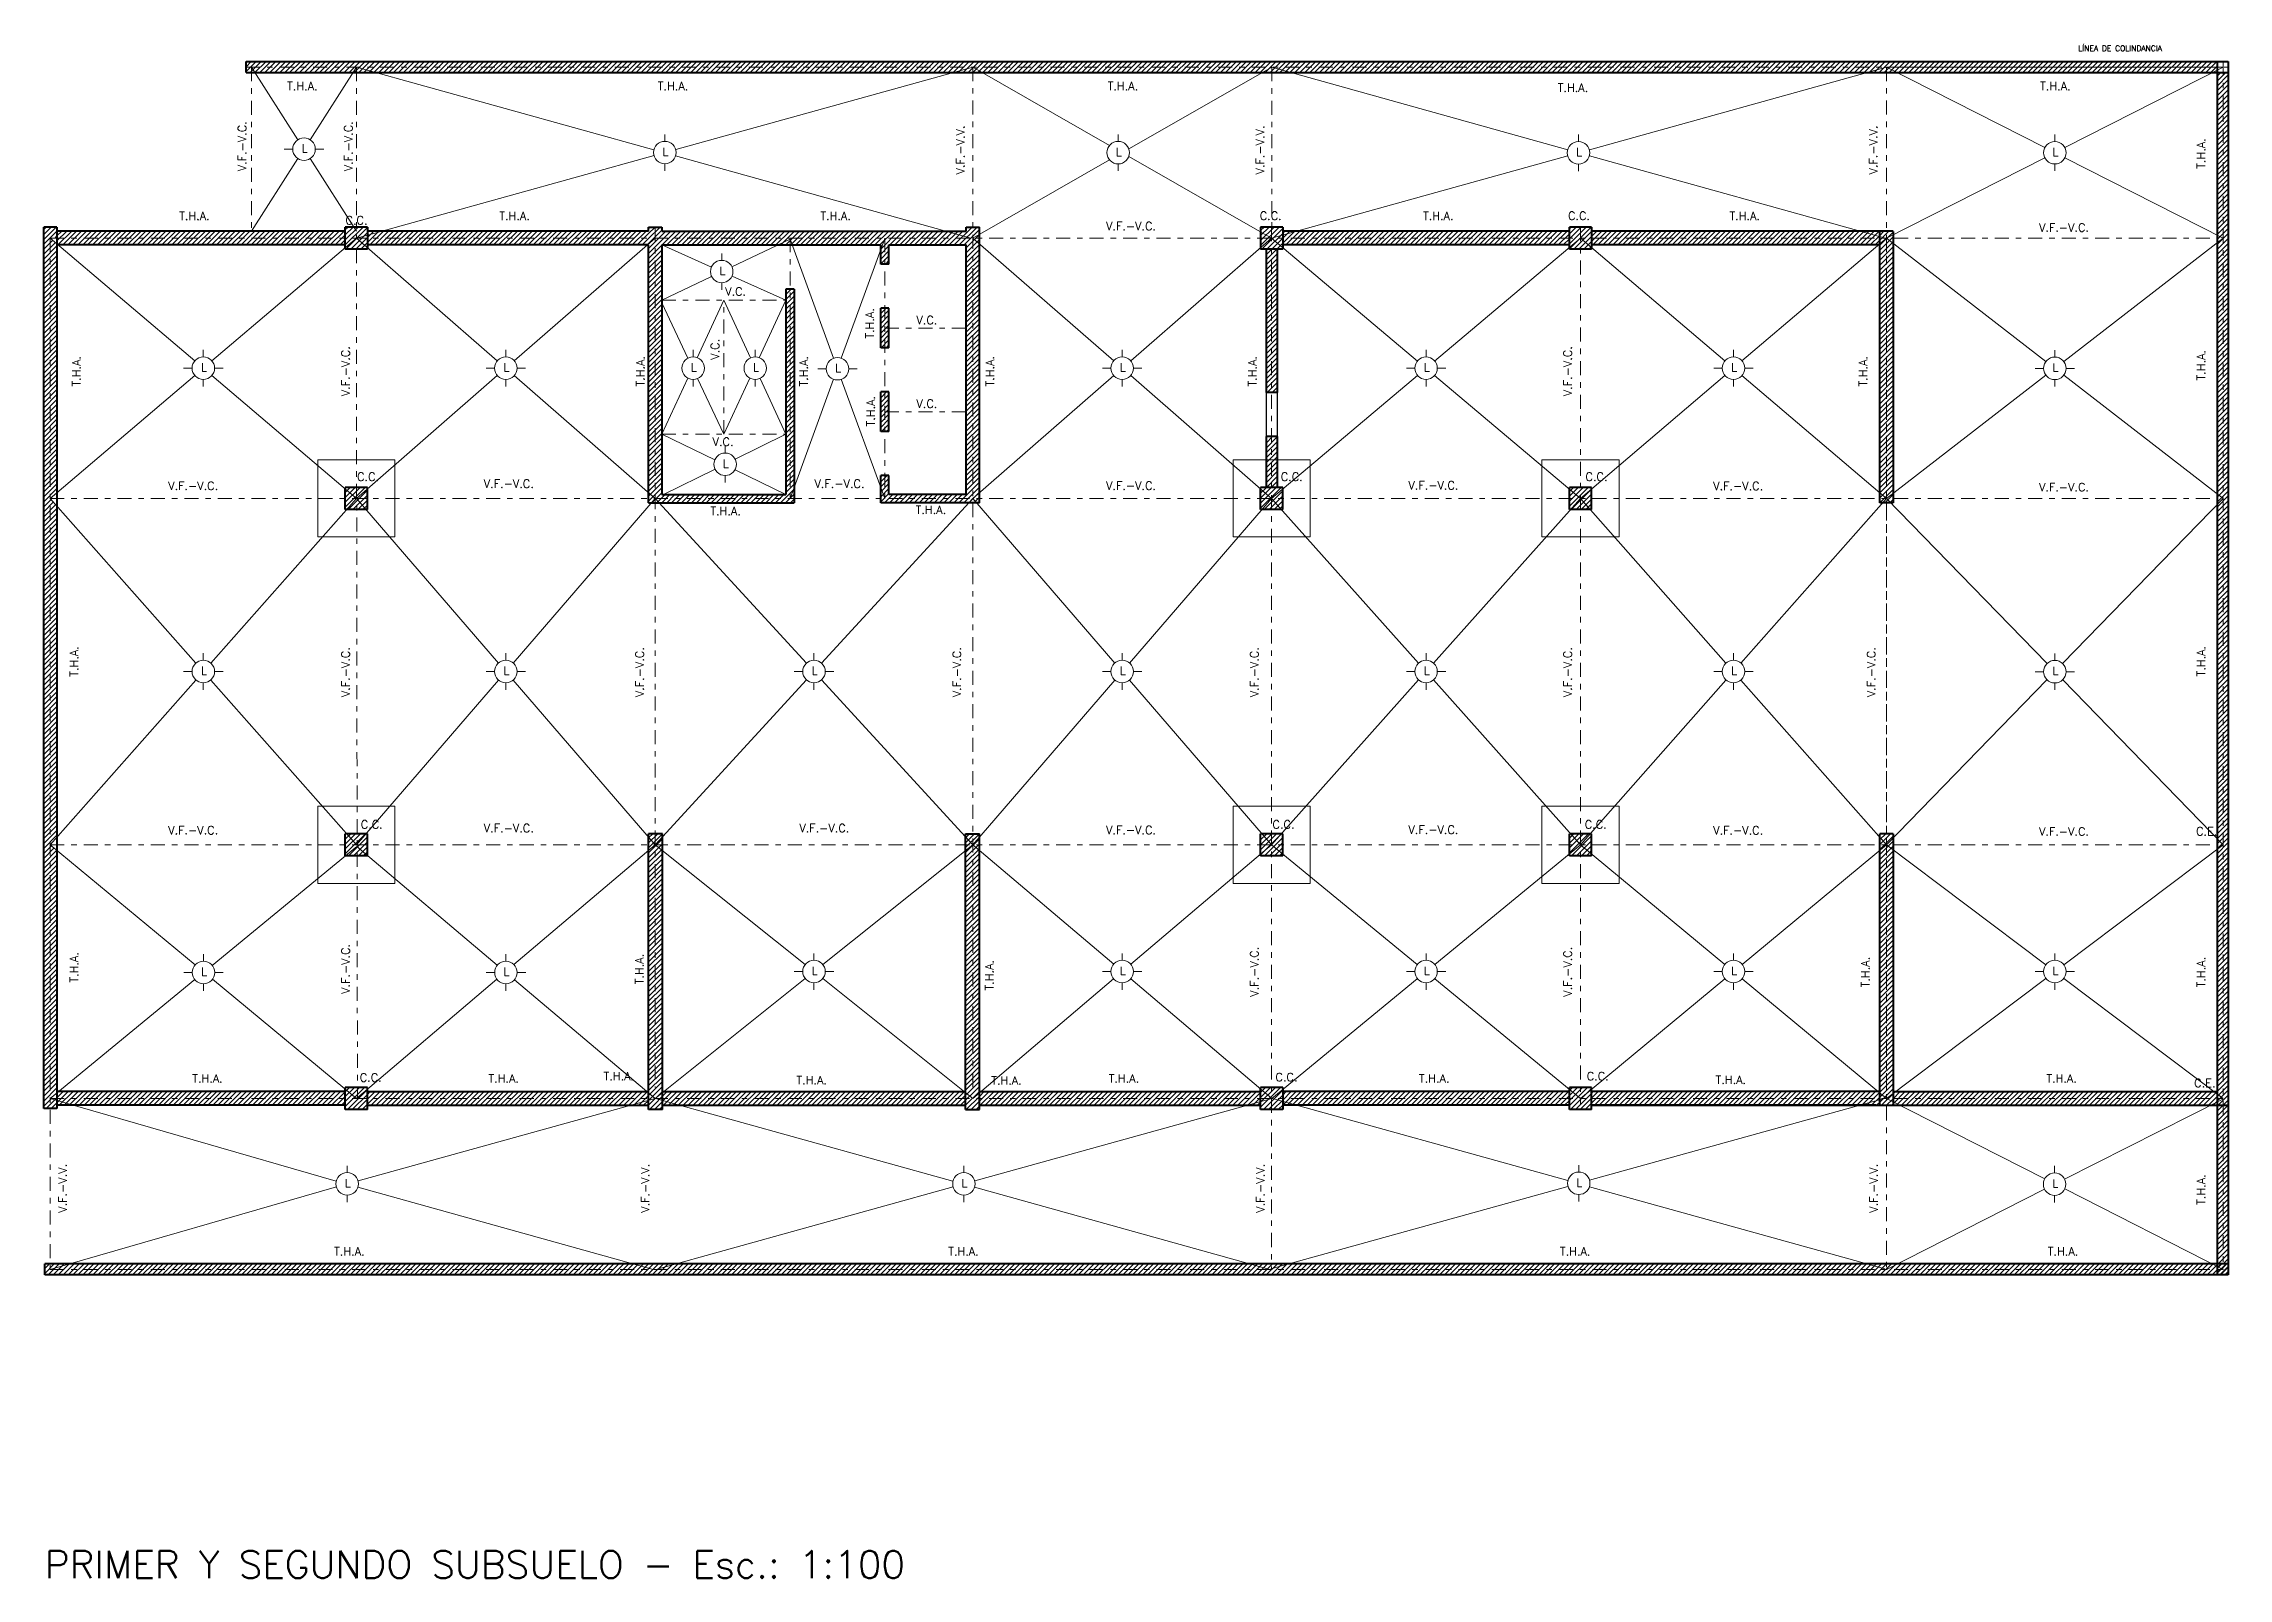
# Model space of a CAD drawing. Extents: x 1018 to 1366, y -109 to 186.
# Drawn here: x 1215.89 to 1255.51, y -47.25 to -19.42 of the extents above; entities that cross this region are included whole.
import ezdxf

# ---------------------------------------------------------------- set-up
doc = ezdxf.new("R2010")
doc.units = 0
doc.header["$LTSCALE"] = 0.5
doc.linetypes.add('DASHDOTX2', pattern=[50.8, 25.4, -12.7, 0, -12.7])
for name, color, linetype, lineweight in [('Detalles 01', 8, 'CONTINUOUS', 9), ('Fundación', 42, 'CONTINUOUS', 20), ('Losas', 133, 'CONTINUOUS', 9), ('Muros corte', 7, 'CONTINUOUS', 40), ('Muros vista', 253, 'CONTINUOUS', 25), ('Punta 01', 6, 'CONTINUOUS', 9), ('Punta 05', 52, 'CONTINUOUS', 50), ('Vigas', 120, 'DASHDOTX2', 18)]:
    doc.layers.add(name, color=color, linetype=linetype, lineweight=lineweight)
doc.styles.add('Texto 1 mm', font='simplex.shx', dxfattribs={"height": 0.1})
doc.styles.add('Texto 1.5 mm', font='simplex.shx', dxfattribs={"height": 0.15})
doc.styles.add('Texto 5 mm', font='simplex.shx', dxfattribs={"height": 0.5})
pattern_1 = [(45, (376.79119, -46.84568), (-0.0449012806, 0.0449012806), [])]

msp = doc.modelspace()

# ---------------------------------------------------------------- texts
at = {"layer": 'Punta 01', "lineweight": 20}
for s, insert, char_height, width, attachment_point, style in [('LÍNEA DE COLINDANCIA', (1252.791, -19.458), 0.1, 1.75477, 1, 'Texto 1 mm'), ('T.H.A.', (1220.583, -20.118), 0.15, 0.7584, 2, 'Texto 1.5 mm'), ('T.H.A.', (1227.305, -20.118), 0.15, 0.7584, 2, 'Texto 1.5 mm'), ('T.H.A.', (1235.465, -20.118), 0.15, 0.7584, 2, 'Texto 1.5 mm'), ('T.H.A.', (1243.627, -20.148), 0.15, 0.7584, 2, 'Texto 1.5 mm'), ('T.H.A.', (1252.376, -20.118), 0.15, 0.7584, 2, 'Texto 1.5 mm'), ('L', (1220.624, -21.248), 0.15, 0.7584, 2, 'Texto 1.5 mm'), ('L', (1227.169, -21.31), 0.15, 0.7584, 2, 'Texto 1.5 mm'), ('L', (1235.389, -21.311), 0.15, 0.7584, 2, 'Texto 1.5 mm'), ('L', (1243.74, -21.313), 0.15, 0.7584, 2, 'Texto 1.5 mm'), ('L', (1252.377, -21.312), 0.15, 0.7584, 2, 'Texto 1.5 mm'), ('T.H.A.', (1218.626, -22.472), 0.15, 0.7584, 2, 'Texto 1.5 mm'), ('C.C.', (1221.565, -22.551), 0.15, 0.7584, 2, 'Texto 1.5 mm'), ('T.H.A.', (1224.432, -22.472), 0.15, 0.7584, 2, 'Texto 1.5 mm'), ('T.H.A.', (1230.254, -22.472), 0.15, 0.7584, 2, 'Texto 1.5 mm'), ('C.C.', (1238.146, -22.47), 0.15, 0.7584, 2, 'Texto 1.5 mm'), ('T.H.A.', (1241.184, -22.472), 0.15, 0.7584, 2, 'Texto 1.5 mm'), ('C.C.', (1243.736, -22.47), 0.15, 0.7584, 2, 'Texto 1.5 mm'), ('T.H.A.', (1246.742, -22.472), 0.15, 0.7584, 2, 'Texto 1.5 mm'), ('V.F.-V.C.', (1235.612, -22.657), 0.15, 1.79486, 2, 'Texto 1.5 mm'), ('V.F.-V.C.', (1252.532, -22.683), 0.15, 1.79486, 2, 'Texto 1.5 mm'), ('L', (1228.2, -23.468), 0.15, 0.7584, 2, 'Texto 1.5 mm'), ('V.C.', (1228.441, -23.843), 0.15, 0.7584, 2, 'Texto 1.5 mm'), ('V.C.', (1231.91, -24.361), 0.15, 0.7584, 2, 'Texto 1.5 mm'), ('L', (1218.799, -25.22), 0.15, 0.7584, 2, 'Texto 1.5 mm'), ('L', (1224.284, -25.22), 0.15, 0.7584, 2, 'Texto 1.5 mm'), ('L', (1227.681, -25.22), 0.15, 0.7584, 2, 'Texto 1.5 mm'), ('L', (1228.809, -25.22), 0.15, 0.7584, 2, 'Texto 1.5 mm'), ('L', (1230.299, -25.229), 0.15, 0.7584, 2, 'Texto 1.5 mm'), ('L', (1235.464, -25.22), 0.15, 0.7584, 2, 'Texto 1.5 mm'), ('L', (1240.974, -25.22), 0.15, 0.7584, 2, 'Texto 1.5 mm'), ('L', (1246.549, -25.22), 0.15, 0.7584, 2, 'Texto 1.5 mm'), ('L', (1252.376, -25.221), 0.15, 0.7584, 2, 'Texto 1.5 mm'), ('V.C.', (1231.91, -25.877), 0.15, 0.7584, 2, 'Texto 1.5 mm'), ('V.C.', (1228.213, -26.567), 0.15, 0.7584, 2, 'Texto 1.5 mm'), ('C.C.', (1221.774, -27.201), 0.15, 0.7584, 2, 'Texto 1.5 mm'), ('V.F.-V.C.', (1224.327, -27.328), 0.15, 1.79486, 2, 'Texto 1.5 mm'), ('L', (1228.264, -26.962), 0.15, 0.7584, 2, 'Texto 1.5 mm'), ('V.F.-V.C.', (1230.324, -27.328), 0.15, 1.79486, 2, 'Texto 1.5 mm'), ('C.C.', (1238.526, -27.201), 0.15, 0.7584, 2, 'Texto 1.5 mm'), ('C.C.', (1244.053, -27.201), 0.15, 0.7584, 2, 'Texto 1.5 mm'), ('V.F.-V.C.', (1218.603, -27.366), 0.15, 1.79486, 2, 'Texto 1.5 mm'), ('V.F.-V.C.', (1235.612, -27.364), 0.15, 1.79486, 2, 'Texto 1.5 mm'), ('V.F.-V.C.', (1241.096, -27.358), 0.15, 1.79486, 2, 'Texto 1.5 mm'), ('V.F.-V.C.', (1246.623, -27.369), 0.15, 1.79486, 2, 'Texto 1.5 mm'), ('V.F.-V.C.', (1252.532, -27.39), 0.15, 1.79486, 2, 'Texto 1.5 mm'), ('T.H.A.', (1228.259, -27.822), 0.15, 0.7584, 2, 'Texto 1.5 mm'), ('T.H.A.', (1231.982, -27.802), 0.15, 0.7584, 2, 'Texto 1.5 mm'), ('L', (1218.799, -30.72), 0.15, 0.7584, 2, 'Texto 1.5 mm'), ('L', (1224.284, -30.72), 0.15, 0.7584, 2, 'Texto 1.5 mm'), ('L', (1229.874, -30.72), 0.15, 0.7584, 2, 'Texto 1.5 mm'), ('L', (1235.464, -30.72), 0.15, 0.7584, 2, 'Texto 1.5 mm'), ('L', (1240.974, -30.72), 0.15, 0.7584, 2, 'Texto 1.5 mm'), ('L', (1246.549, -30.72), 0.15, 0.7584, 2, 'Texto 1.5 mm'), ('L', (1252.376, -30.721), 0.15, 0.7584, 2, 'Texto 1.5 mm'), ('V.F.-V.C.', (1218.603, -33.611), 0.15, 1.79486, 2, 'Texto 1.5 mm'), ('C.C.', (1221.842, -33.506), 0.15, 0.7584, 2, 'Texto 1.5 mm'), ('V.F.-V.C.', (1224.327, -33.572), 0.15, 1.79486, 2, 'Texto 1.5 mm'), ('V.F.-V.C.', (1230.049, -33.572), 0.15, 1.79486, 2, 'Texto 1.5 mm'), ('V.F.-V.C.', (1235.612, -33.608), 0.15, 1.79486, 2, 'Texto 1.5 mm'), ('C.C.', (1238.377, -33.506), 0.15, 0.7584, 2, 'Texto 1.5 mm'), ('V.F.-V.C.', (1241.096, -33.602), 0.15, 1.79486, 2, 'Texto 1.5 mm'), ('C.C.', (1244.039, -33.506), 0.15, 0.7584, 2, 'Texto 1.5 mm'), ('V.F.-V.C.', (1246.623, -33.613), 0.15, 1.79486, 2, 'Texto 1.5 mm'), ('V.F.-V.C.', (1252.532, -33.634), 0.15, 1.79486, 2, 'Texto 1.5 mm'), ('C.E.', (1255.12, -33.63), 0.15, 0.7584, 2, 'Texto 1.5 mm'), ('L', (1218.802, -36.177), 0.15, 0.7584, 2, 'Texto 1.5 mm'), ('L', (1224.287, -36.177), 0.15, 0.7584, 2, 'Texto 1.5 mm'), ('L', (1229.874, -36.16), 0.15, 0.7584, 2, 'Texto 1.5 mm'), ('L', (1235.464, -36.16), 0.15, 0.7584, 2, 'Texto 1.5 mm'), ('L', (1240.974, -36.16), 0.15, 0.7584, 2, 'Texto 1.5 mm'), ('L', (1246.549, -36.16), 0.15, 0.7584, 2, 'Texto 1.5 mm'), ('L', (1252.377, -36.16), 0.15, 0.7584, 2, 'Texto 1.5 mm'), ('T.H.A.', (1218.863, -38.113), 0.15, 0.7584, 2, 'Texto 1.5 mm'), ('C.C.', (1221.823, -38.096), 0.15, 0.7584, 2, 'Texto 1.5 mm'), ('T.H.A.', (1224.234, -38.113), 0.15, 0.7584, 2, 'Texto 1.5 mm'), ('T.H.A.', (1226.323, -38.07), 0.15, 0.7584, 2, 'Texto 1.5 mm'), ('T.H.A.', (1229.82, -38.143), 0.15, 0.7584, 2, 'Texto 1.5 mm'), ('T.H.A.', (1233.353, -38.149), 0.15, 0.7584, 2, 'Texto 1.5 mm'), ('T.H.A.', (1235.483, -38.113), 0.15, 0.7584, 2, 'Texto 1.5 mm'), ('C.C.', (1238.431, -38.088), 0.15, 0.7584, 2, 'Texto 1.5 mm'), ('T.H.A.', (1241.11, -38.113), 0.15, 0.7584, 2, 'Texto 1.5 mm'), ('C.C.', (1244.075, -38.07), 0.15, 0.7584, 2, 'Texto 1.5 mm'), ('T.H.A.', (1246.49, -38.137), 0.15, 0.7584, 2, 'Texto 1.5 mm'), ('T.H.A.', (1252.489, -38.113), 0.15, 0.7584, 2, 'Texto 1.5 mm'), ('C.E.', (1255.086, -38.195), 0.15, 0.7584, 2, 'Texto 1.5 mm'), ('L', (1221.409, -40.01), 0.15, 0.7584, 2, 'Texto 1.5 mm'), ('L', (1232.592, -40.01), 0.15, 0.7584, 2, 'Texto 1.5 mm'), ('L', (1243.742, -39.999), 0.15, 0.7584, 2, 'Texto 1.5 mm'), ('L', (1252.374, -40.016), 0.15, 0.7584, 2, 'Texto 1.5 mm'), ('T.H.A.', (1221.436, -41.248), 0.15, 0.7584, 2, 'Texto 1.5 mm'), ('T.H.A.', (1232.573, -41.248), 0.15, 0.7584, 2, 'Texto 1.5 mm'), ('T.H.A.', (1243.667, -41.248), 0.15, 0.7584, 2, 'Texto 1.5 mm'), ('T.H.A.', (1252.514, -41.248), 0.15, 0.7584, 2, 'Texto 1.5 mm')]:
    msp.add_mtext(s, dxfattribs=dict(at, insert=insert, char_height=char_height, width=width, attachment_point=attachment_point, style=style))
at = {"layer": 'Punta 01', "lineweight": 20, "char_height": 0.15, "width": 0.7584, "attachment_point": 2, "rotation": 90, "style": 'Texto 1.5 mm'}
for s, insert in [('V.F.-V.C.', (1219.415, -21.285)), ('V.F.-V.C.', (1221.341, -21.285)), ('V.F.-V.V.', (1232.44, -21.352)), ('V.F.-V.V.', (1237.876, -21.352)), ('V.F.-V.V.', (1248.997, -21.352)), ('T.H.A.', (1254.944, -21.416)), ('T.H.A.', (1230.799, -24.496)), ('V.F.-V.C.', (1221.291, -25.363)), ('V.C.', (1227.992, -24.966)), ('V.F.-V.C.', (1243.455, -25.363)), ('T.H.A.', (1216.409, -25.363)), ('T.H.A.', (1226.637, -25.363)), ('T.H.A.', (1229.599, -25.363)), ('T.H.A.', (1232.977, -25.363)), ('T.H.A.', (1237.737, -25.363)), ('T.H.A.', (1248.814, -25.363)), ('T.H.A.', (1254.944, -25.254)), ('T.H.A.', (1230.814, -26.088)), ('T.H.A.', (1216.368, -30.627)), ('V.F.-V.C.', (1221.291, -30.82)), ('V.F.-V.C.', (1226.625, -30.82)), ('V.F.-V.C.', (1232.378, -30.82)), ('V.F.-V.C.', (1237.773, -30.82)), ('V.F.-V.C.', (1243.455, -30.82)), ('V.F.-V.C.', (1248.96, -30.82)), ('T.H.A.', (1254.944, -30.621)), ('T.H.A.', (1216.368, -36.173)), ('V.F.-V.C.', (1221.291, -36.201)), ('T.H.A.', (1226.621, -36.203)), ('V.F.-V.C.', (1237.773, -36.252)), ('V.F.-V.C.', (1243.455, -36.252)), ('T.H.A.', (1248.853, -36.258)), ('T.H.A.', (1254.944, -36.258)), ('T.H.A.', (1232.966, -36.315)), ('V.F.-V.V.', (1216.159, -40.179)), ('V.F.-V.V.', (1226.725, -40.179)), ('V.F.-V.V.', (1237.882, -40.179)), ('V.F.-V.V.', (1249.003, -40.179)), ('T.H.A.', (1254.944, -40.203))]:
    msp.add_mtext(s, dxfattribs=dict(at, insert=insert))
at = {"layer": 'Punta 05', "lineweight": 20, "insert": (1215.914, -46.75), "char_height": 0.5, "width": 21.19354, "attachment_point": 1, "style": 'Texto 5 mm'}
msp.add_mtext('PRIMER Y SEGUNDO SUBSUELO - Esc.: 1:100', dxfattribs=at)

# ---------------------------------------------------------------- hatches: boundary and pattern name
at = {"layer": 'Detalles 01', "lineweight": 20, "ltscale": 0.02}
h = msp.add_hatch(dxfattribs=at)
h.set_pattern_fill('ANSI31', color=256, scale=0.02, style=0)
h.set_pattern_definition(pattern_1)
h.paths.add_polyline_path([(1255.312, -19.749), (1219.562, -19.749), (1219.562, -19.949), (1255.312, -19.949)])
h.paths.add_polyline_path([(1255.512, -19.949), (1255.312, -19.949), (1255.312, -38.674), (1255.512, -38.674)])
h.paths.add_polyline_path([(1255.312, -38.424), (1249.432, -38.424), (1249.432, -38.674), (1255.312, -38.674)])
h.paths.add_polyline_path([(1255.312, -41.549), (1215.912, -41.549), (1215.912, -41.749), (1255.312, -41.749)])
h.paths.add_polyline_path([(1255.512, -38.674), (1255.312, -38.674), (1255.312, -41.549), (1255.512, -41.549)])
h = msp.add_hatch(dxfattribs=at)
h.set_pattern_fill('ANSI31', color=256, scale=0.02, style=0)
h.set_pattern_definition(pattern_1)
h.paths.add_polyline_path([(1215.892, -38.734), (1216.012, -38.734), (1216.012, -22.949), (1216.133, -22.949), (1216.133, -22.824), (1216.132, -22.824), (1216.132, -22.749), (1215.892, -22.749)])
h.paths.add_polyline_path([(1216.132, -23.074), (1216.133, -23.074), (1216.133, -23.053), (1216.012, -22.949), (1216.012, -27.669), (1216.132, -27.567)], flags=17)
h.paths.add_polyline_path([(1216.132, -27.804), (1216.012, -27.669), (1216.012, -33.949), (1216.132, -33.814)], flags=17)
h.paths.add_polyline_path([(1216.132, -34.049), (1216.012, -33.949), (1216.012, -38.549), (1216.132, -38.451)], flags=17)
h.paths.add_polyline_path([(1216.132, -38.549), (1216.012, -38.549), (1216.012, -38.734), (1216.132, -38.734)], flags=17)
h = msp.add_hatch(dxfattribs=at)
h.set_pattern_fill('ANSI31', color=256, scale=0.02, style=0)
h.set_pattern_definition(pattern_1)
h.paths.add_polyline_path([(1238.262, -23.149), (1238.062, -23.149), (1238.062, -25.749), (1238.262, -25.749)])
h.paths.add_polyline_path([(1243.562, -22.824), (1238.362, -22.824), (1238.362, -23.074), (1243.562, -23.074)])
h.paths.add_polyline_path([(1249.192, -22.824), (1243.962, -22.824), (1243.962, -23.074), (1249.192, -23.074)])
h.paths.add_polyline_path([(1243.562, -38.424), (1238.362, -38.424), (1238.362, -38.674), (1243.562, -38.674)])
h.paths.add_polyline_path([(1226.862, -22.824), (1221.762, -22.824), (1221.762, -23.074), (1226.862, -23.074)])
h.paths.add_polyline_path([(1221.362, -22.824), (1216.133, -22.824), (1216.133, -23.074), (1221.362, -23.074)])
h.paths.add_polyline_path([(1221.362, -38.424), (1216.132, -38.424), (1216.132, -38.674), (1221.362, -38.674)])
h.paths.add_polyline_path([(1226.862, -38.424), (1221.762, -38.424), (1221.762, -38.674), (1226.862, -38.674)])
h.paths.add_polyline_path([(1237.962, -38.424), (1232.862, -38.424), (1232.862, -38.674), (1237.962, -38.674)])
h.paths.add_polyline_path([(1249.192, -38.424), (1243.962, -38.424), (1243.962, -38.674), (1249.192, -38.674)])
h = msp.add_hatch(dxfattribs=at)
h.set_pattern_fill('ANSI31', color=256, scale=0.02)
h.set_pattern_definition(pattern_1)
h.paths.add_polyline_path([(1221.762, -23.149), (1221.762, -22.749), (1221.362, -22.749), (1221.362, -23.149)])
h.paths.add_polyline_path([(1221.362, -27.87), (1221.762, -27.87), (1221.762, -27.47), (1221.362, -27.47)])
h.paths.add_polyline_path([(1221.362, -34.149), (1221.762, -34.149), (1221.762, -33.749), (1221.362, -33.749)])
h.paths.add_polyline_path([(1221.762, -38.749), (1221.762, -38.349), (1221.362, -38.349), (1221.362, -38.749)])
h.paths.add_polyline_path([(1227.112, -33.749), (1226.862, -33.749), (1226.862, -38.674), (1226.862, -38.749), (1227.112, -38.749), (1227.112, -38.674)])
h.paths.add_polyline_path([(1232.862, -33.749), (1232.612, -33.749), (1232.612, -38.674), (1232.612, -38.749), (1232.862, -38.749), (1232.862, -38.674)])
h.paths.add_polyline_path([(1227.102, -23.074), (1231.072, -23.074), (1231.072, -23.419), (1231.222, -23.419), (1231.222, -23.074), (1232.622, -23.074), (1232.622, -27.599), (1231.222, -27.599), (1231.222, -27.255), (1231.072, -27.255), (1231.072, -27.749), (1232.862, -27.749), (1232.862, -22.749), (1232.622, -22.749), (1232.622, -22.824), (1227.102, -22.824), (1227.102, -22.749), (1226.862, -22.749), (1226.862, -22.824), (1226.862, -27.749), (1229.502, -27.749), (1229.502, -23.874), (1229.352, -23.874), (1229.352, -27.599), (1227.102, -27.599)])
h.paths.add_polyline_path([(1227.112, -38.424), (1227.112, -38.674), (1232.612, -38.674), (1232.612, -38.424)])
h.paths.add_polyline_path([(1231.072, -26.455), (1231.222, -26.455), (1231.222, -25.737), (1231.072, -25.737)], flags=17)
h.paths.add_polyline_path([(1231.222, -24.219), (1231.072, -24.219), (1231.072, -24.937), (1231.222, -24.937)], flags=17)
h.paths.add_polyline_path([(1238.362, -22.749), (1237.962, -22.749), (1237.962, -23.149), (1238.362, -23.149)])
h.paths.add_polyline_path([(1238.362, -27.87), (1238.362, -27.47), (1237.962, -27.47), (1237.962, -27.87)])
h.paths.add_polyline_path([(1237.962, -34.149), (1238.362, -34.149), (1238.362, -33.749), (1237.962, -33.749)])
h.paths.add_polyline_path([(1238.362, -38.749), (1238.362, -38.349), (1237.962, -38.349), (1237.962, -38.749)])
h.paths.add_polyline_path([(1243.962, -38.349), (1243.562, -38.349), (1243.562, -38.749), (1243.962, -38.749)])
h.paths.add_polyline_path([(1243.562, -33.749), (1243.562, -34.149), (1243.962, -34.149), (1243.962, -33.749)])
h.paths.add_polyline_path([(1243.962, -27.87), (1243.962, -27.47), (1243.562, -27.47), (1243.562, -27.87)])
h.paths.add_polyline_path([(1243.962, -22.749), (1243.562, -22.749), (1243.562, -23.149), (1243.962, -23.149)])
h.paths.add_polyline_path([(1249.432, -22.824), (1249.192, -22.824), (1249.192, -27.749), (1249.432, -27.749)])
h.paths.add_polyline_path([(1249.192, -38.674), (1249.432, -38.674), (1249.432, -33.749), (1249.192, -33.749)])
h = msp.add_hatch(dxfattribs=at)
h.set_pattern_fill('ANSI31', color=256, scale=0.02, style=0)
h.set_pattern_definition(pattern_1)
h.paths.add_polyline_path([(1238.062, -26.969), (1238.162, -26.969), (1238.162, -26.549), (1238.062, -26.549)])
h.paths.add_polyline_path([(1238.162, -26.969), (1238.062, -26.969), (1238.062, -27.47), (1238.162, -27.47)])
h.paths.add_polyline_path([(1238.162, -27.47), (1238.262, -27.47), (1238.262, -26.969), (1238.162, -26.969)])
h.paths.add_polyline_path([(1238.162, -26.969), (1238.262, -26.969), (1238.262, -26.549), (1238.162, -26.549)])
h.paths.add_polyline_path([(1238.296, -27.164), (1238.757, -27.164), (1238.757, -27.389), (1238.296, -27.389)], flags=9)
at = {"layer": 'Muros corte', "ltscale": 0.02}
h = msp.add_hatch(dxfattribs=at)
h.set_pattern_fill('ANSI31', color=256, scale=0.02, style=0)
h.set_pattern_definition([(45, (94.062464, -46.84568), (-0.0449012806, 0.0449012806), [])])
h.paths.add_polyline_path([(1255.419, -41.549), (1255.312, -41.549), (1255.312, -41.649), (1255.419, -41.649)], flags=17)
h.paths.add_polyline_path([(1255.512, -41.549), (1255.419, -41.549), (1255.419, -41.649), (1255.312, -41.649), (1255.312, -41.749), (1255.512, -41.749)])

# ---------------------------------------------------------------- linework, layer by layer
at = {"layer": 'Fundación', "lineweight": 20, "ltscale": 0.02}
for points in [[(1220.862, -26.969), (1222.262, -26.969), (1222.262, -28.369), (1220.862, -28.369)], [(1237.462, -26.969), (1238.862, -26.969), (1238.862, -28.369), (1237.462, -28.369)], [(1243.062, -26.969), (1244.462, -26.969), (1244.462, -28.369), (1243.062, -28.369)], [(1220.862, -33.249), (1222.262, -33.249), (1222.262, -34.649), (1220.862, -34.649)], [(1237.462, -33.249), (1238.862, -33.249), (1238.862, -34.649), (1237.462, -34.649)], [(1243.062, -33.249), (1244.462, -33.249), (1244.462, -34.649), (1243.062, -34.649)]]:
    msp.add_lwpolyline(points, close=True, dxfattribs=at)
at = {"layer": 'Losas', "ltscale": 0.02}
for p, q in [((1219.662, -19.85), (1220.503, -21.165)), ((1221.563, -19.85), (1220.722, -21.165)), ((1221.563, -19.85), (1226.959, -21.351)), ((1232.742, -19.849), (1227.354, -21.345)), ((1232.742, -19.85), (1235.221, -21.268)), ((1238.163, -19.85), (1235.57, -21.333)), ((1238.163, -19.85), (1243.532, -21.347)), ((1249.312, -19.85), (1243.925, -21.348)), ((1249.312, -19.849), (1255.419, -19.849)), ((1249.312, -19.85), (1252.184, -21.309)), ((1252.547, -21.308), (1255.419, -19.85)), ((1220.255, -21.337), (1220.409, -21.337)), ((1220.817, -21.337), (1220.97, -21.337)), ((1227.157, -21.195), (1227.157, -21.069)), ((1235.377, -21.196), (1235.377, -21.069)), ((1243.728, -21.198), (1243.728, -21.071)), ((1252.366, -21.197), (1252.366, -21.07)), ((1220.503, -21.509), (1219.662, -22.824)), ((1220.722, -21.509), (1221.563, -22.824)), ((1226.961, -21.454), (1221.573, -22.949)), ((1227.157, -21.73), (1227.157, -21.603)), ((1227.352, -21.46), (1232.708, -22.949)), ((1235.222, -21.532), (1232.742, -22.949)), ((1235.377, -21.731), (1235.377, -21.604)), ((1235.57, -21.467), (1238.162, -22.949)), ((1243.532, -21.457), (1238.162, -22.949)), ((1243.728, -21.733), (1243.728, -21.606)), ((1243.925, -21.457), (1249.312, -22.959)), ((1249.312, -22.949), (1252.183, -21.492)), ((1252.366, -21.732), (1252.366, -21.605)), ((1252.547, -21.493), (1255.419, -22.951)), ((1216.012, -22.949), (1218.631, -25.177)), ((1221.563, -22.949), (1218.943, -25.177)), ((1221.563, -22.949), (1224.119, -25.175)), ((1224.426, -25.175), (1226.982, -22.949)), ((1229.427, -22.967), (1228.372, -23.469)), ((1229.427, -22.967), (1230.217, -25.126)), ((1230.355, -25.125), (1231.147, -22.954)), ((1235.298, -25.175), (1232.742, -22.949)), ((1235.606, -25.175), (1238.162, -22.949)), ((1238.162, -22.949), (1240.806, -25.178)), ((1243.762, -22.949), (1241.118, -25.178)), ((1246.381, -25.177), (1243.762, -22.949)), ((1246.692, -25.177), (1249.312, -22.949)), ((1249.312, -22.949), (1252.203, -25.186)), ((1255.419, -22.951), (1252.526, -25.186)), ((1227.102, -23.074), (1228.002, -23.474)), ((1228.188, -23.353), (1228.188, -23.226)), ((1228.004, -23.645), (1227.102, -24.074)), ((1228.188, -23.888), (1228.188, -23.761)), ((1228.375, -23.64), (1229.352, -24.074)), ((1227.102, -24.125), (1227.576, -25.128)), ((1228.227, -24.074), (1227.743, -25.119)), ((1228.713, -25.123), (1228.227, -24.074)), ((1228.869, -25.118), (1229.352, -24.074)), ((1218.43, -25.309), (1218.583, -25.309)), ((1218.787, -25.105), (1218.787, -24.978)), ((1218.991, -25.309), (1219.144, -25.309)), ((1223.915, -25.309), (1224.069, -25.309)), ((1224.273, -25.105), (1224.273, -24.978)), ((1224.477, -25.309), (1224.63, -25.309)), ((1227.67, -25.105), (1227.67, -24.978)), ((1228.797, -25.105), (1228.797, -24.978)), ((1229.93, -25.318), (1230.083, -25.318)), ((1230.491, -25.318), (1230.644, -25.318)), ((1235.095, -25.309), (1235.248, -25.309)), ((1235.452, -25.105), (1235.452, -24.978)), ((1235.656, -25.309), (1235.809, -25.309)), ((1240.605, -25.309), (1240.758, -25.309)), ((1240.962, -25.105), (1240.962, -24.978)), ((1241.166, -25.309), (1241.319, -25.309)), ((1246.18, -25.309), (1246.333, -25.309)), ((1246.537, -25.105), (1246.537, -24.978)), ((1246.741, -25.309), (1246.894, -25.309)), ((1252.007, -25.311), (1252.161, -25.311)), ((1252.365, -25.107), (1252.365, -24.98)), ((1252.569, -25.311), (1252.722, -25.311)), ((1218.632, -25.442), (1216.012, -27.669)), ((1218.787, -25.64), (1218.787, -25.513)), ((1218.942, -25.441), (1221.562, -27.669)), ((1221.562, -27.669), (1224.118, -25.443)), ((1224.273, -25.64), (1224.273, -25.513)), ((1224.426, -25.443), (1226.982, -27.669)), ((1227.572, -25.488), (1227.102, -26.504)), ((1227.67, -25.64), (1227.67, -25.513)), ((1227.75, -25.496), (1228.227, -26.504)), ((1228.227, -26.504), (1228.698, -25.487)), ((1228.797, -25.64), (1228.797, -25.513)), ((1229.352, -26.504), (1228.884, -25.493)), ((1229.427, -27.669), (1230.215, -25.509)), ((1230.357, -25.509), (1231.147, -27.669)), ((1232.742, -27.669), (1235.298, -25.443)), ((1235.452, -25.64), (1235.452, -25.513)), ((1238.162, -27.669), (1235.606, -25.443)), ((1240.806, -25.44), (1238.162, -27.669)), ((1240.962, -25.64), (1240.962, -25.513)), ((1241.118, -25.44), (1243.762, -27.669)), ((1243.762, -27.669), (1246.381, -25.441)), ((1246.537, -25.64), (1246.537, -25.513)), ((1249.312, -27.669), (1246.692, -25.441)), ((1252.203, -25.435), (1249.312, -27.669)), ((1252.365, -25.641), (1252.365, -25.515)), ((1252.526, -25.435), (1255.418, -27.672)), ((1228.064, -26.972), (1227.102, -26.504)), ((1229.352, -26.504), (1228.433, -26.957)), ((1228.252, -26.847), (1228.252, -26.72)), ((1228.067, -27.137), (1227.13, -27.599)), ((1228.252, -27.382), (1228.252, -27.255)), ((1229.352, -27.599), (1228.43, -27.151)), ((1216.012, -27.669), (1218.652, -30.656)), ((1221.562, -27.669), (1218.922, -30.656)), ((1221.562, -27.669), (1224.139, -30.655)), ((1224.405, -30.655), (1226.982, -27.669)), ((1226.982, -27.669), (1229.724, -30.659)), ((1232.742, -27.669), (1230, -30.659)), ((1235.319, -30.655), (1232.742, -27.669)), ((1235.585, -30.655), (1238.162, -27.669)), ((1238.162, -27.669), (1240.826, -30.657)), ((1243.762, -27.669), (1241.098, -30.657)), ((1246.402, -30.656), (1243.762, -27.669)), ((1246.672, -30.656), (1249.312, -27.669)), ((1249.312, -27.669), (1252.224, -30.663)), ((1255.418, -27.672), (1252.507, -30.664)), ((1218.787, -30.605), (1218.787, -30.478)), ((1224.272, -30.605), (1224.272, -30.478)), ((1229.862, -30.605), (1229.862, -30.478)), ((1235.452, -30.605), (1235.452, -30.478)), ((1240.962, -30.605), (1240.962, -30.478)), ((1246.537, -30.605), (1246.537, -30.478)), ((1252.365, -30.607), (1252.365, -30.48)), ((1218.43, -30.809), (1218.583, -30.809)), ((1218.991, -30.809), (1219.144, -30.809)), ((1223.915, -30.809), (1224.068, -30.809)), ((1224.476, -30.809), (1224.629, -30.809)), ((1229.505, -30.809), (1229.658, -30.809)), ((1230.066, -30.809), (1230.219, -30.809)), ((1235.095, -30.809), (1235.248, -30.809)), ((1235.656, -30.809), (1235.809, -30.809)), ((1240.605, -30.809), (1240.758, -30.809)), ((1241.166, -30.809), (1241.319, -30.809)), ((1246.18, -30.809), (1246.333, -30.809)), ((1246.741, -30.809), (1246.894, -30.809)), ((1252.007, -30.811), (1252.161, -30.811)), ((1252.569, -30.811), (1252.722, -30.811)), ((1218.652, -30.962), (1216.012, -33.949)), ((1218.787, -31.14), (1218.787, -31.013)), ((1218.922, -30.962), (1221.562, -33.949)), ((1221.562, -33.949), (1224.139, -30.963)), ((1224.272, -31.14), (1224.272, -31.013)), ((1224.405, -30.963), (1226.982, -33.949)), ((1229.724, -30.959), (1226.982, -33.949)), ((1229.862, -31.14), (1229.862, -31.013)), ((1230, -30.959), (1232.742, -33.949)), ((1232.742, -33.949), (1235.319, -30.963)), ((1235.452, -31.14), (1235.452, -31.013)), ((1238.162, -33.949), (1235.585, -30.963)), ((1240.826, -30.961), (1238.162, -33.949)), ((1240.962, -31.14), (1240.962, -31.013)), ((1241.098, -30.961), (1243.762, -33.949)), ((1243.762, -33.949), (1246.402, -30.962)), ((1246.537, -31.14), (1246.537, -31.013)), ((1249.312, -33.949), (1246.672, -30.962)), ((1252.222, -30.957), (1249.312, -33.949)), ((1252.365, -31.141), (1252.365, -31.015)), ((1252.508, -30.956), (1255.419, -33.949)), ((1216.012, -33.949), (1218.64, -36.128)), ((1221.569, -33.982), (1218.948, -36.136)), ((1221.569, -33.982), (1224.119, -36.134)), ((1224.421, -36.123), (1226.982, -33.949)), ((1226.982, -33.949), (1229.702, -36.122)), ((1230.021, -36.122), (1232.742, -33.949)), ((1232.742, -33.949), (1235.297, -36.117)), ((1235.607, -36.117), (1238.162, -33.949)), ((1238.162, -33.949), (1240.804, -36.12)), ((1243.762, -33.949), (1241.12, -36.12)), ((1246.38, -36.119), (1243.762, -33.949)), ((1246.694, -36.119), (1249.312, -33.949)), ((1249.312, -33.949), (1252.202, -36.127)), ((1255.419, -33.949), (1252.528, -36.127)), ((1218.79, -36.062), (1218.79, -35.935)), ((1224.275, -36.062), (1224.275, -35.935)), ((1229.862, -36.045), (1229.862, -35.919)), ((1235.452, -36.045), (1235.452, -35.919)), ((1240.962, -36.045), (1240.962, -35.919)), ((1246.537, -36.045), (1246.537, -35.919)), ((1252.365, -36.045), (1252.365, -35.919)), ((1218.633, -36.395), (1216.012, -38.549)), ((1218.433, -36.266), (1218.586, -36.266)), ((1218.954, -36.388), (1221.562, -38.549)), ((1218.994, -36.266), (1219.148, -36.266)), ((1221.562, -38.549), (1224.111, -36.386)), ((1223.918, -36.266), (1224.071, -36.266)), ((1224.431, -36.397), (1226.982, -38.549)), ((1224.479, -36.266), (1224.633, -36.266)), ((1226.982, -38.549), (1229.702, -36.377)), ((1229.505, -36.249), (1229.658, -36.249)), ((1230.021, -36.377), (1232.742, -38.549)), ((1230.066, -36.249), (1230.219, -36.249)), ((1232.742, -38.549), (1235.296, -36.381)), ((1235.095, -36.249), (1235.248, -36.249)), ((1235.608, -36.381), (1238.163, -38.549)), ((1235.656, -36.249), (1235.809, -36.249)), ((1240.804, -36.379), (1238.163, -38.549)), ((1240.605, -36.249), (1240.758, -36.249)), ((1241.12, -36.379), (1243.762, -38.549)), ((1241.166, -36.249), (1241.319, -36.249)), ((1243.762, -38.549), (1246.38, -36.38)), ((1246.18, -36.249), (1246.333, -36.249)), ((1249.312, -38.549), (1246.694, -36.38)), ((1246.741, -36.249), (1246.894, -36.249)), ((1252.202, -36.372), (1249.312, -38.549)), ((1252.008, -36.249), (1252.161, -36.249)), ((1252.528, -36.372), (1255.419, -38.549)), ((1252.569, -36.249), (1252.723, -36.249)), ((1218.79, -36.597), (1218.79, -36.47)), ((1224.275, -36.597), (1224.275, -36.47)), ((1229.862, -36.58), (1229.862, -36.453)), ((1235.452, -36.58), (1235.452, -36.453)), ((1240.962, -36.58), (1240.962, -36.453)), ((1246.537, -36.58), (1246.537, -36.453)), ((1252.365, -36.58), (1252.365, -36.453)), ((1216.012, -38.55), (1221.199, -40.051)), ((1226.982, -38.549), (1221.594, -40.045)), ((1226.987, -38.55), (1232.382, -40.051)), ((1238.165, -38.549), (1232.777, -40.045)), ((1238.137, -38.539), (1243.532, -40.039)), ((1249.315, -38.538), (1243.927, -40.034)), ((1252.183, -40.007), (1249.312, -38.549)), ((1252.544, -40.013), (1255.412, -38.561)), ((1221.397, -39.895), (1221.397, -39.769)), ((1232.581, -39.895), (1232.581, -39.769)), ((1243.731, -39.884), (1243.731, -39.757)), ((1252.362, -39.901), (1252.362, -39.774)), ((1221.201, -40.154), (1216.012, -41.649)), ((1221.397, -40.43), (1221.397, -40.303)), ((1221.592, -40.16), (1226.948, -41.649)), ((1232.384, -40.154), (1226.996, -41.649)), ((1232.581, -40.43), (1232.581, -40.303)), ((1232.775, -40.16), (1238.131, -41.649)), ((1243.534, -40.143), (1238.146, -41.638)), ((1243.731, -40.419), (1243.731, -40.292)), ((1243.925, -40.149), (1249.281, -41.638)), ((1249.312, -41.649), (1252.18, -40.197)), ((1252.362, -40.436), (1252.362, -40.309)), ((1255.419, -41.649), (1252.547, -40.191))]:
    msp.add_line(p, q, dxfattribs=at)
for centre in [(1220.613, -21.337), (1227.157, -21.399), (1235.377, -21.4), (1243.728, -21.402), (1252.366, -21.401), (1228.188, -23.557), (1218.787, -25.309), (1224.273, -25.309), (1227.67, -25.309), (1228.797, -25.309), (1230.287, -25.318), (1235.452, -25.309), (1240.962, -25.309), (1246.537, -25.309), (1252.365, -25.311), (1228.252, -27.051), (1218.787, -30.809), (1224.272, -30.809), (1229.862, -30.809), (1235.452, -30.809), (1240.962, -30.809), (1246.537, -30.809), (1252.365, -30.811), (1229.862, -36.249), (1235.452, -36.249), (1240.962, -36.249), (1246.537, -36.249), (1252.365, -36.249), (1218.79, -36.266), (1224.275, -36.266), (1221.397, -40.099), (1232.581, -40.099), (1243.731, -40.088), (1252.362, -40.105)]:
    msp.add_circle(centre, 0.204, dxfattribs=at)
at = {"layer": 'Muros corte'}
for p, q in [((1219.562, -19.749), (1255.512, -19.749)), ((1255.312, -19.749), (1255.312, -41.749)), ((1255.512, -19.749), (1255.512, -41.749)), ((1219.562, -19.949), (1255.512, -19.949)), ((1215.892, -38.734), (1215.892, -22.749)), ((1216.132, -22.749), (1215.892, -22.749)), ((1216.132, -22.749), (1216.132, -22.824)), ((1221.362, -22.824), (1216.132, -22.824)), ((1216.133, -22.824), (1216.133, -24.594)), ((1221.762, -22.749), (1221.362, -22.749)), ((1221.362, -23.149), (1221.362, -22.749)), ((1221.762, -22.749), (1221.762, -23.149)), ((1226.862, -22.824), (1221.762, -22.824)), ((1226.862, -22.749), (1227.102, -22.749)), ((1226.862, -22.824), (1226.862, -22.749)), ((1227.102, -22.749), (1227.102, -22.824)), ((1227.102, -22.824), (1232.622, -22.824)), ((1232.622, -22.824), (1232.622, -22.749)), ((1232.622, -22.749), (1232.862, -22.749)), ((1232.862, -27.749), (1232.862, -22.749)), ((1238.362, -22.749), (1237.962, -22.749)), ((1237.962, -22.749), (1237.962, -23.149)), ((1238.362, -22.749), (1238.362, -23.149)), ((1243.562, -22.824), (1238.362, -22.824)), ((1243.962, -22.749), (1243.562, -22.749)), ((1243.562, -23.149), (1243.562, -22.749)), ((1243.962, -22.749), (1243.962, -23.149)), ((1249.432, -22.824), (1243.962, -22.824)), ((1249.192, -27.749), (1249.192, -22.824)), ((1249.432, -22.827), (1249.432, -27.749)), ((1221.362, -23.074), (1216.132, -23.074)), ((1216.132, -23.074), (1216.132, -38.734)), ((1221.762, -23.149), (1221.362, -23.149)), ((1226.862, -23.074), (1221.762, -23.074)), ((1226.862, -27.749), (1226.862, -23.074)), ((1227.102, -23.074), (1231.072, -23.074)), ((1227.102, -23.074), (1227.102, -27.599)), ((1231.072, -23.419), (1231.072, -23.074)), ((1231.222, -23.074), (1232.622, -23.074)), ((1231.222, -23.419), (1231.222, -23.074)), ((1232.622, -27.599), (1232.622, -23.074)), ((1238.362, -23.149), (1237.962, -23.149)), ((1238.062, -23.149), (1238.062, -25.749)), ((1238.262, -23.149), (1238.262, -25.749)), ((1243.562, -23.074), (1238.362, -23.074)), ((1243.962, -23.149), (1243.562, -23.149)), ((1249.192, -23.074), (1243.962, -23.074)), ((1231.222, -23.419), (1231.072, -23.419)), ((1229.352, -23.874), (1229.352, -27.599)), ((1229.502, -23.874), (1229.352, -23.874)), ((1229.502, -23.874), (1229.502, -27.749)), ((1231.072, -24.937), (1231.072, -24.219)), ((1231.222, -24.219), (1231.072, -24.219)), ((1231.222, -24.937), (1231.222, -24.219)), ((1231.222, -24.937), (1231.072, -24.937)), ((1231.222, -25.737), (1231.072, -25.737)), ((1231.072, -26.455), (1231.072, -25.737)), ((1231.222, -26.455), (1231.222, -25.737)), ((1238.262, -25.749), (1238.062, -25.749)), ((1231.222, -26.455), (1231.072, -26.455)), ((1216.133, -26.594), (1216.133, -28.094)), ((1238.262, -26.549), (1238.062, -26.549)), ((1238.062, -26.549), (1238.062, -27.47)), ((1238.262, -26.549), (1238.262, -27.47)), ((1231.072, -27.749), (1231.072, -27.255)), ((1231.222, -27.255), (1231.072, -27.255)), ((1231.222, -27.599), (1231.222, -27.255)), ((1221.762, -27.47), (1221.362, -27.47)), ((1221.362, -27.87), (1221.362, -27.47)), ((1221.762, -27.87), (1221.762, -27.47)), ((1227.102, -27.599), (1229.352, -27.599)), ((1232.622, -27.599), (1231.222, -27.599)), ((1238.362, -27.47), (1237.962, -27.47)), ((1237.962, -27.87), (1237.962, -27.47)), ((1238.362, -27.87), (1238.362, -27.47)), ((1243.962, -27.47), (1243.562, -27.47)), ((1243.562, -27.87), (1243.562, -27.47)), ((1243.962, -27.87), (1243.962, -27.47)), ((1221.762, -27.87), (1221.362, -27.87)), ((1226.862, -27.749), (1229.502, -27.749)), ((1232.862, -27.749), (1231.072, -27.749)), ((1238.362, -27.87), (1237.962, -27.87)), ((1243.962, -27.87), (1243.562, -27.87)), ((1249.432, -27.749), (1249.192, -27.749)), ((1221.762, -33.749), (1221.362, -33.749)), ((1221.362, -34.149), (1221.362, -33.749)), ((1221.762, -34.149), (1221.762, -33.749)), ((1227.112, -33.749), (1226.862, -33.749)), ((1226.862, -38.674), (1226.862, -33.749)), ((1227.112, -38.674), (1227.112, -33.749)), ((1232.612, -33.749), (1232.862, -33.749)), ((1232.612, -38.674), (1232.612, -33.749)), ((1232.862, -38.674), (1232.862, -33.749)), ((1238.362, -33.749), (1237.962, -33.749)), ((1237.962, -34.149), (1237.962, -33.749)), ((1238.362, -34.149), (1238.362, -33.749)), ((1243.962, -33.749), (1243.562, -33.749)), ((1243.562, -34.149), (1243.562, -33.749)), ((1243.962, -34.149), (1243.962, -33.749)), ((1249.432, -33.749), (1249.192, -33.749)), ((1249.192, -38.674), (1249.192, -33.749)), ((1249.432, -33.749), (1249.432, -38.674)), ((1221.762, -34.149), (1221.362, -34.149)), ((1238.362, -34.149), (1237.962, -34.149)), ((1243.962, -34.149), (1243.562, -34.149)), ((1221.362, -38.424), (1216.132, -38.424)), ((1221.762, -38.349), (1221.362, -38.349)), ((1221.362, -38.749), (1221.362, -38.349)), ((1221.762, -38.749), (1221.762, -38.349)), ((1221.762, -38.424), (1226.862, -38.424)), ((1227.112, -38.424), (1232.612, -38.424)), ((1232.862, -38.424), (1237.962, -38.424)), ((1238.362, -38.349), (1237.962, -38.349)), ((1237.962, -38.749), (1237.962, -38.349)), ((1238.362, -38.349), (1238.362, -38.749)), ((1243.562, -38.424), (1238.362, -38.424)), ((1243.962, -38.349), (1243.562, -38.349)), ((1243.562, -38.749), (1243.562, -38.349)), ((1243.962, -38.749), (1243.962, -38.349)), ((1249.192, -38.424), (1243.962, -38.424)), ((1249.432, -38.424), (1255.312, -38.424)), ((1216.132, -38.734), (1215.892, -38.734)), ((1221.362, -38.674), (1216.132, -38.674)), ((1221.762, -38.749), (1221.362, -38.749)), ((1221.762, -38.674), (1226.862, -38.674)), ((1226.862, -38.749), (1226.862, -38.674)), ((1227.112, -38.749), (1226.862, -38.749)), ((1227.112, -38.674), (1232.612, -38.674)), ((1227.112, -38.749), (1227.112, -38.674)), ((1232.612, -38.749), (1232.612, -38.674)), ((1232.612, -38.749), (1232.862, -38.749)), ((1232.862, -38.674), (1237.962, -38.674)), ((1232.862, -38.749), (1232.862, -38.674)), ((1238.362, -38.749), (1237.962, -38.749)), ((1243.562, -38.674), (1238.362, -38.674)), ((1243.962, -38.749), (1243.562, -38.749)), ((1249.117, -38.674), (1243.962, -38.674)), ((1243.962, -38.674), (1255.512, -38.674)), ((1255.512, -41.549), (1215.912, -41.549)), ((1255.512, -41.749), (1215.912, -41.749))]:
    msp.add_line(p, q, dxfattribs=at)
at = {"layer": 'Muros corte', "ltscale": 0.02}
for p, q in [((1219.562, -19.949), (1219.562, -19.749)), ((1215.912, -41.749), (1215.912, -41.549))]:
    msp.add_line(p, q, dxfattribs=at)
at = {"layer": 'Muros vista'}
for p, q in [((1238.062, -25.749), (1238.062, -26.549)), ((1238.262, -25.749), (1238.262, -26.549))]:
    msp.add_line(p, q, dxfattribs=at)
at = {"layer": 'Vigas', "lineweight": 20, "ltscale": 0.02}
for p, q in [((1255.419, -19.75), (1255.419, -41.649)), ((1219.562, -19.85), (1255.512, -19.85)), ((1219.662, -19.85), (1219.662, -22.824)), ((1221.563, -19.85), (1221.563, -22.949)), ((1232.742, -19.849), (1232.742, -38.349)), ((1238.163, -19.85), (1238.163, -22.824)), ((1238.163, -19.85), (1238.163, -22.824)), ((1249.312, -19.849), (1249.312, -41.649)), ((1216.012, -22.949), (1255.312, -22.949)), ((1216.012, -22.949), (1216.012, -38.549)), ((1216.012, -22.949), (1216.012, -41.649)), ((1226.982, -22.749), (1226.982, -38.349)), ((1229.427, -22.949), (1229.427, -27.669)), ((1231.147, -22.949), (1231.147, -27.669)), ((1238.162, -22.749), (1238.162, -41.649)), ((1243.762, -22.749), (1243.762, -38.657)), ((1249.312, -22.949), (1249.312, -38.549)), ((1221.562, -23.149), (1221.582, -38.566)), ((1227.102, -24.074), (1229.352, -24.074)), ((1228.227, -26.504), (1228.227, -24.074)), ((1231.147, -24.582), (1232.622, -24.582)), ((1231.147, -26.101), (1232.622, -26.101)), ((1227.102, -26.504), (1229.352, -26.504)), ((1216.012, -27.669), (1255.312, -27.669)), ((1216.012, -33.949), (1255.312, -33.949)), ((1216.012, -38.549), (1255.424, -38.549)), ((1216.012, -41.649), (1255.419, -41.649))]:
    msp.add_line(p, q, dxfattribs=at)

msp.set_redraw_order([(e.dxf.handle, doc.entitydb.next_handle()) for e in msp.query("TEXT MTEXT ATTDEF DIMENSION ARC_DIMENSION")])  # texts and dimensions are drawn at this point

doc.saveas('drawing.dxf')
